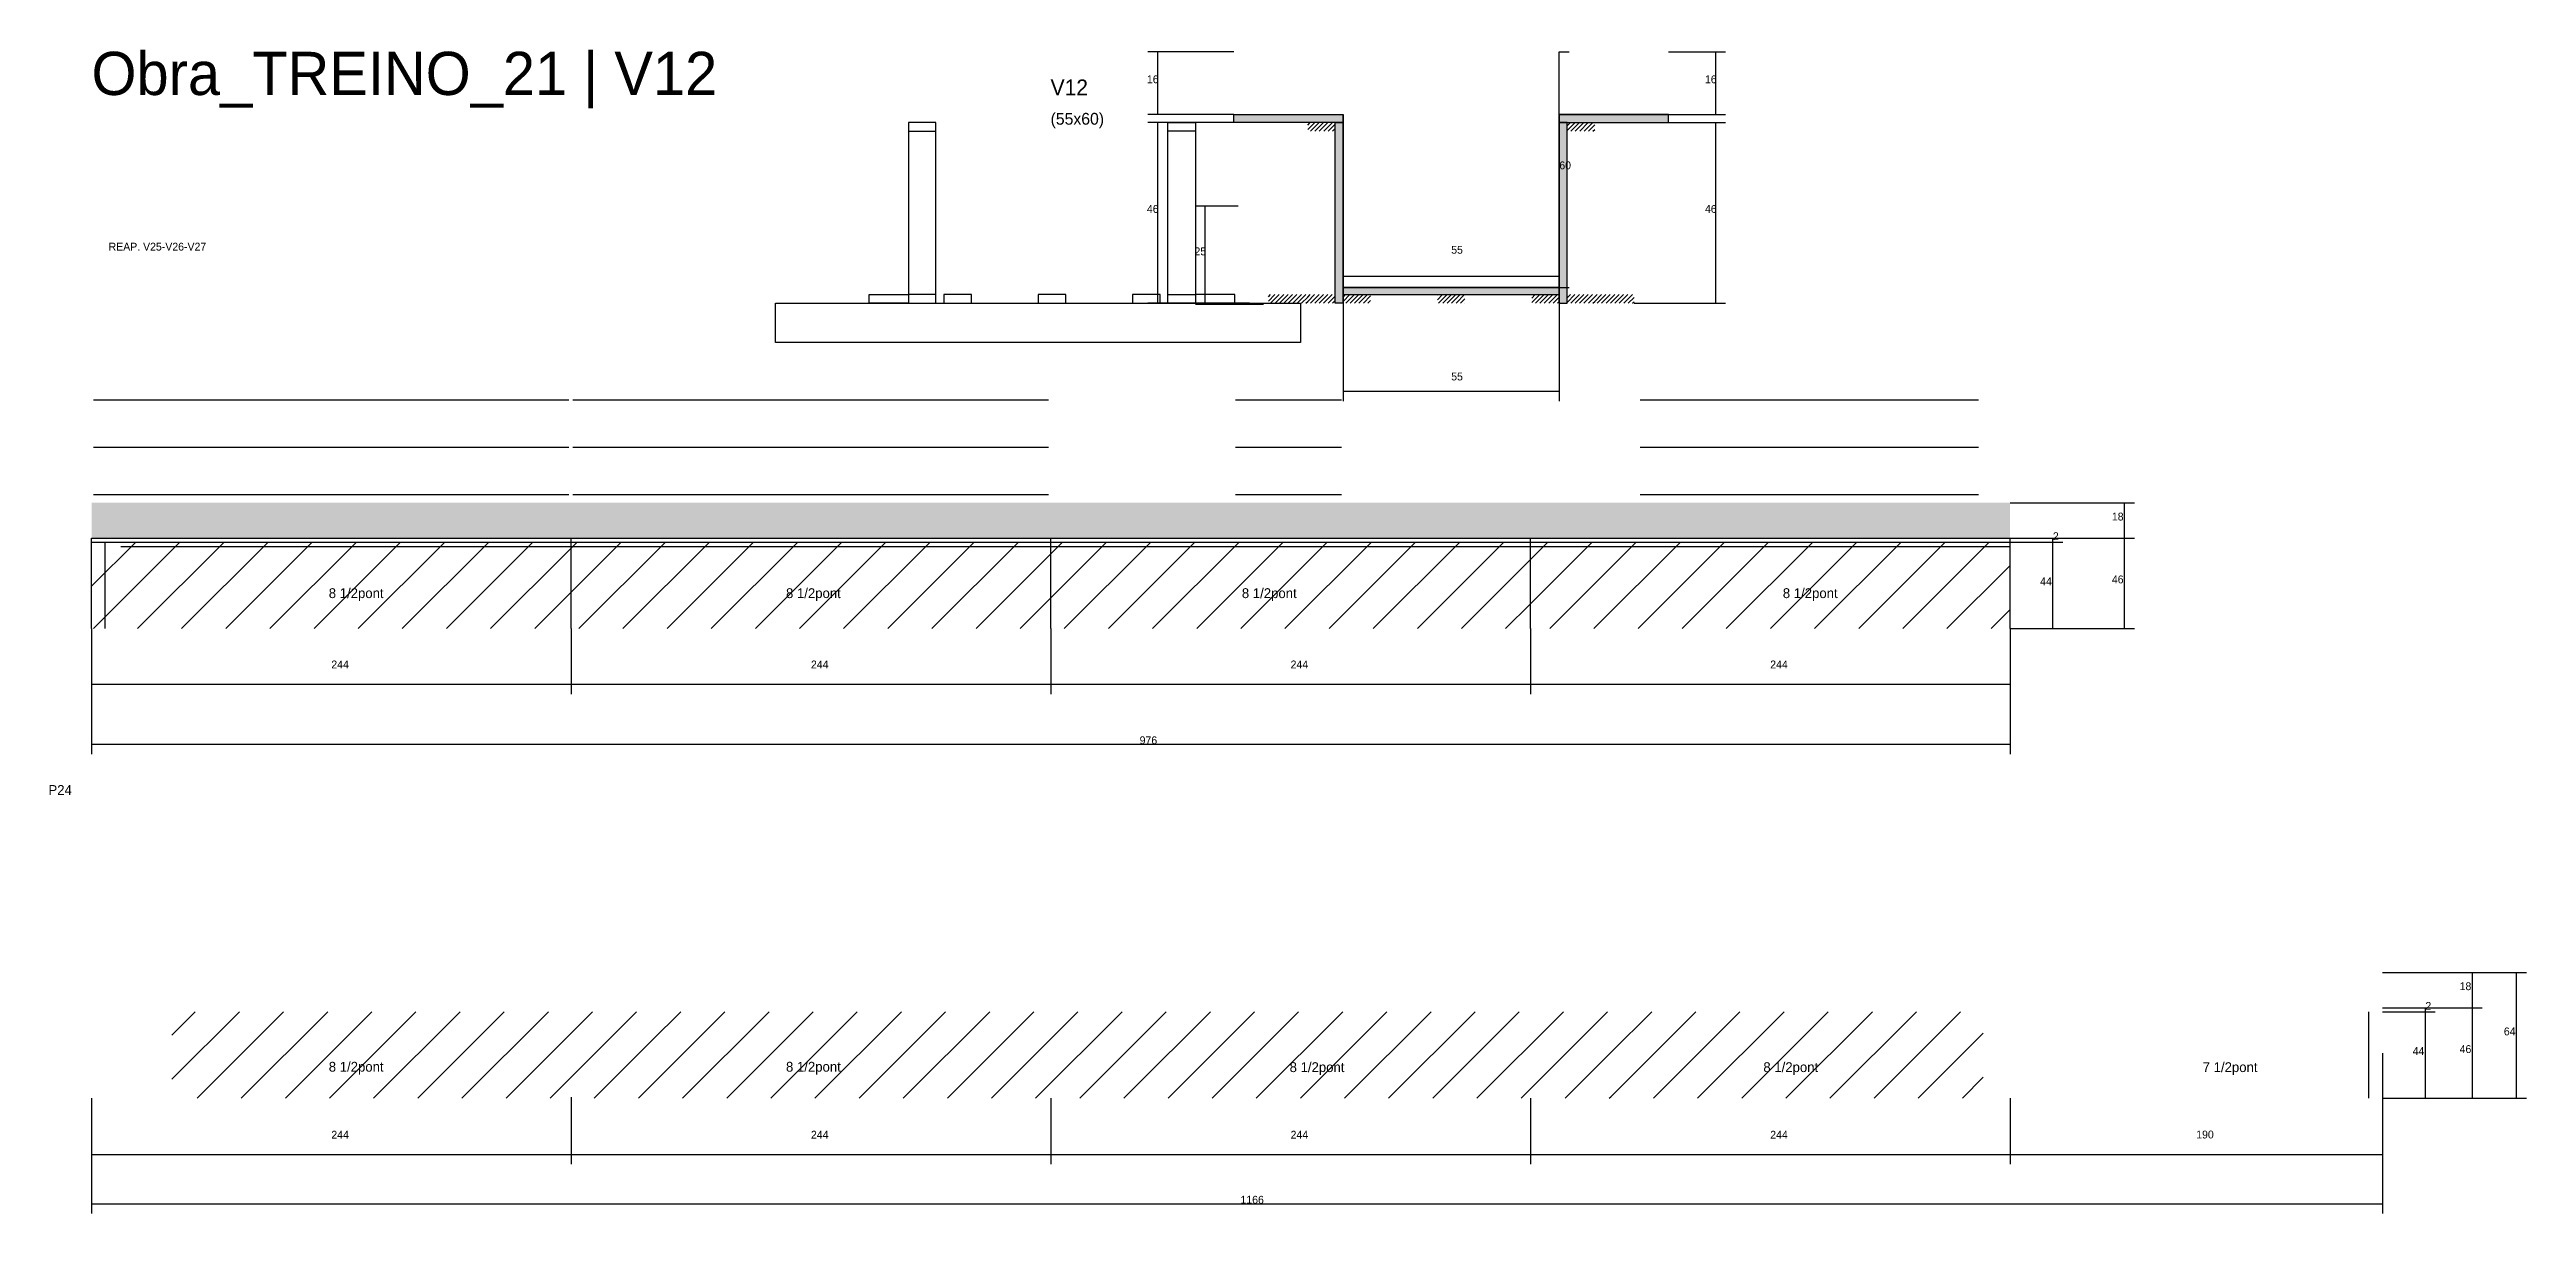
# Model space of a CAD drawing. Header units: metres. Extents: x -41 to 34800, y -36000 to 1848.
# Drawn here: x 11659 to 12919, y -20429 to -19837 of the extents above; entities that cross this region are included whole.
import ezdxf

# ---------------------------------------------------------------- set-up
doc = ezdxf.new("R2010")
doc.units = ezdxf.units.M
for name, color, linetype in [('COTA', 4, 'Continuous'), ('Cota Seção (2x)', 4, 'Continuous'), ('Hachura', 253, 'Continuous'), ('LABEL_ID', 3, 'Continuous'), ('Madeira', 126, 'Continuous'), ('NOMENCLATURA', 7, 'Continuous'), ('Painéis', 200, 'Continuous'), ('PONTALETE', 2, 'Continuous'), ('SARR_2.2x7', 40, 'Continuous'), ('Texto Seção', 7, 'Continuous')]:
    doc.layers.add(name, color=color, linetype=linetype)

msp = doc.modelspace()

# ---------------------------------------------------------------- texts
at = {"layer": 'COTA'}
for s, p in [('16', (12216.9, -19854)), ('16', (12500.8, -19854)), ('46', (12216.9, -19920)), ('46', (12500.8, -19920)), ('25', (12241.1, -19941.6)), ('55', (12371.7, -20005.3)), ('18', (12707.8, -20076.6)), ('2', (12677.8, -20086.6)), ('44', (12671.3, -20109.6)), ('46', (12707.8, -20108.6)), ('244', (11802, -20151.9)), ('244', (12046, -20151.9)), ('244', (12290, -20151.9)), ('244', (12534, -20151.9)), ('976', (12213.2, -20190.5)), ('18', (12884.7, -20315.7)), ('2', (12867.3, -20325.7)), ('64', (12907.2, -20338.7)), ('44', (12860.8, -20348.7)), ('46', (12884.7, -20347.7)), ('244', (11802, -20391.3)), ('244', (12046, -20391.3)), ('244', (12290, -20391.3)), ('244', (12534, -20391.3)), ('190', (12750.7, -20391.2)), ('1166', (12264.5, -20424.4))]:
    msp.add_text(s, height=4, dxfattribs=at).set_placement(p)
at = {"layer": 'Cota Seção (2x)'}
for s, p in [('60', (12426.7, -19897.8)), ('55', (12371.7, -19940.8))]:
    msp.add_text(s, height=4, dxfattribs=at).set_placement(p)
at = {"layer": 'LABEL_ID'}
msp.add_text('Obra_TREINO_21 | V12', height=22, dxfattribs=at).set_placement((11680, -19860))
at = {"layer": 'NOMENCLATURA'}
for s, p in [('8 1/2pont', (11800.7, -20116.1)), ('8 1/2pont', (12033.3, -20116.1)), ('8 1/2pont', (12265.2, -20116.1)), ('8 1/2pont', (12540.4, -20116.1)), ('P24', (11658.1, -20216.3)), ('8 1/2pont', (11800.7, -20357.2)), ('8 1/2pont', (12033.3, -20357.2)), ('8 1/2pont', (12289.5, -20357.4)), ('8 1/2pont', (12530.5, -20357.4)), ('7 1/2pont', (12754, -20357.4))]:
    msp.add_text(s, height=5, dxfattribs=at).set_placement(p)
at = {"layer": 'PONTALETE'}
msp.add_text('REAP. V25-V26-V27', height=4, dxfattribs=at).set_placement((11688.7, -19939.2))
at = {"layer": 'Texto Seção'}
for s, height, p in [('V12', 8, (12167.9, -19860.1)), ('(55x60)', 6, (12167.9, -19875.1))]:
    msp.add_text(s, height=height, dxfattribs=at).set_placement(p)

# ---------------------------------------------------------------- hatches: boundary and pattern name
at = {"layer": 'COTA'}
h = msp.add_hatch(dxfattribs=at)
h.set_pattern_fill('AR-CONC', scale=0.03)
h.paths.add_polyline_path([(12168, -20085.6), (12656, -20085.6), (12656, -20067.6), (11680, -20067.6), (11680, -20085.6)])
at = {"layer": 'Hachura'}
h = msp.add_hatch(color=8, dxfattribs=at)
h.dxf.hatch_style = 1
h.paths.add_polyline_path([(12261.1, -19874), (12261.1, -19870), (12261.1, -19870), (12316.7, -19870), (12316.7, -19870), (12316.7, -19874), (12316.7, -19874), (12261.1, -19874)])
h = msp.add_hatch(color=8, dxfattribs=at)
h.dxf.hatch_style = 1
h.paths.add_polyline_path([(12312.7, -19870), (12316.7, -19870), (12316.7, -19870), (12316.7, -19966), (12316.7, -19966), (12312.7, -19966), (12312.7, -19966), (12312.7, -19870)])
h = msp.add_hatch(color=8, dxfattribs=at)
h.dxf.hatch_style = 1
h.paths.add_polyline_path([(12430.7, -19870), (12426.7, -19870), (12426.7, -19870), (12426.7, -19966), (12426.7, -19966), (12430.7, -19966), (12430.7, -19966), (12430.7, -19870)])
h = msp.add_hatch(color=8, dxfattribs=at)
h.dxf.hatch_style = 1
h.paths.add_polyline_path([(12482.3, -19874), (12482.3, -19870), (12482.3, -19870), (12426.7, -19870), (12426.7, -19870), (12426.7, -19874), (12426.7, -19874), (12482.3, -19874)])
h = msp.add_hatch(dxfattribs=at)
h.set_pattern_fill('ANSI31', scale=0.5)
h.paths.add_polyline_path([(12312.7, -19878.4), (12312.7, -19874), (12312.7, -19874), (12298.7, -19874), (12298.7, -19874), (12298.7, -19878.4), (12298.7, -19878.4), (12312.7, -19878.4)])
h = msp.add_hatch(dxfattribs=at)
h.set_pattern_fill('ANSI31', scale=0.5)
h.paths.add_polyline_path([(12430.7, -19878.4), (12430.7, -19874), (12430.7, -19874), (12444.7, -19874), (12444.7, -19874), (12444.7, -19878.4), (12444.7, -19878.4), (12430.7, -19878.4)])
h = msp.add_hatch(color=8, dxfattribs=at)
h.dxf.hatch_style = 1
h.paths.add_polyline_path([(12426.7, -19961.6), (12426.7, -19958), (12426.7, -19958), (12316.7, -19958), (12316.7, -19958), (12316.7, -19961.6), (12316.7, -19961.6), (12426.7, -19961.6)])
h = msp.add_hatch(dxfattribs=at)
h.set_pattern_fill('ANSI31', scale=0.5)
h.paths.add_polyline_path([(12278.7, -19966), (12278.7, -19961.6), (12278.7, -19961.6), (12298.7, -19961.6), (12298.7, -19961.6), (12298.7, -19966), (12298.7, -19966), (12278.7, -19966)])
h = msp.add_hatch(dxfattribs=at)
h.set_pattern_fill('ANSI31', scale=0.5)
h.paths.add_polyline_path([(12312.7, -19966), (12312.7, -19961.6), (12312.7, -19961.6), (12298.7, -19961.6), (12298.7, -19961.6), (12298.7, -19966), (12298.7, -19966), (12312.7, -19966)])
h = msp.add_hatch(dxfattribs=at)
h.set_pattern_fill('ANSI31', scale=0.5)
h.paths.add_polyline_path([(12330.7, -19966), (12330.7, -19961.6), (12330.7, -19961.6), (12316.7, -19961.6), (12316.7, -19961.6), (12316.7, -19966), (12316.7, -19966), (12330.7, -19966)])
h = msp.add_hatch(dxfattribs=at)
h.set_pattern_fill('ANSI31', scale=0.5)
h.paths.add_polyline_path([(12378.7, -19966), (12378.7, -19961.6), (12378.7, -19961.6), (12364.7, -19961.6), (12364.7, -19961.6), (12364.7, -19966), (12364.7, -19966), (12378.7, -19966)])
h = msp.add_hatch(dxfattribs=at)
h.set_pattern_fill('ANSI31', scale=0.5)
h.paths.add_polyline_path([(12426.7, -19966), (12426.7, -19961.6), (12426.7, -19961.6), (12412.7, -19961.6), (12412.7, -19961.6), (12412.7, -19966), (12412.7, -19966), (12426.7, -19966)])
h = msp.add_hatch(dxfattribs=at)
h.set_pattern_fill('ANSI31', scale=0.5)
h.paths.add_polyline_path([(12430.7, -19966), (12430.7, -19961.6), (12430.7, -19961.6), (12444.7, -19961.6), (12444.7, -19961.6), (12444.7, -19966), (12444.7, -19966), (12430.7, -19966)])
h = msp.add_hatch(dxfattribs=at)
h.set_pattern_fill('ANSI31', scale=0.5)
h.paths.add_polyline_path([(12464.7, -19966), (12464.7, -19961.6), (12464.7, -19961.6), (12444.7, -19961.6), (12444.7, -19961.6), (12444.7, -19966), (12444.7, -19966), (12464.7, -19966)])
h = msp.add_hatch(dxfattribs=at)
h.set_pattern_fill('ANSI31', scale=5)
h.paths.add_polyline_path([(11924, -20131.6), (11924, -20087.6), (11680, -20087.6), (11680, -20131.6)])
h = msp.add_hatch(dxfattribs=at)
h.set_pattern_fill('ANSI31', scale=5)
h.paths.add_polyline_path([(12168, -20131.6), (12168, -20087.6), (11924, -20087.6), (11924, -20131.6)])
h = msp.add_hatch(dxfattribs=at)
h.set_pattern_fill('ANSI31', scale=5)
h.paths.add_polyline_path([(12412, -20131.6), (12412, -20087.6), (12168, -20087.6), (12168, -20131.6)])
h = msp.add_hatch(dxfattribs=at)
h.set_pattern_fill('ANSI31', scale=5)
h.paths.add_polyline_path([(12656, -20131.6), (12656, -20087.6), (12412, -20087.6), (12412, -20131.6)])
h = msp.add_hatch(dxfattribs=at)
h.set_pattern_fill('ANSI31', scale=5)
h.paths.add_polyline_path([(11720.9, -20326.7), (11720.9, -20370.7), (11964.9, -20370.7), (11964.9, -20326.7)])
h = msp.add_hatch(dxfattribs=at)
h.set_pattern_fill('ANSI31', scale=5)
h.paths.add_polyline_path([(11964.9, -20326.7), (11964.9, -20370.7), (12208.9, -20370.7), (12208.9, -20326.7)])
h = msp.add_hatch(dxfattribs=at)
h.set_pattern_fill('ANSI31', scale=5)
h.paths.add_polyline_path([(12208.9, -20326.7), (12208.9, -20370.7), (12452.9, -20370.7), (12452.9, -20326.7)])
h = msp.add_hatch(dxfattribs=at)
h.set_pattern_fill('ANSI31', scale=5)
h.paths.add_polyline_path([(12642.4, -20370.7), (12642.4, -20326.7), (12452.9, -20326.7), (12452.9, -20370.7)])

# ---------------------------------------------------------------- linework, layer by layer
at = {"layer": 'COTA'}
for p, q in [((12261.1, -19838), (12217.4, -19838)), ((12222.4, -19870), (12222.4, -19838)), ((12482.3, -19838), (12511.3, -19838)), ((12506.3, -19870), (12506.3, -19838)), ((12261.1, -19870), (12217.4, -19870)), ((12482.3, -19870), (12511.3, -19870)), ((12261.1, -19874), (12217.4, -19874)), ((12222.4, -19966), (12222.4, -19874)), ((12482.3, -19874), (12511.3, -19874)), ((12506.3, -19966), (12506.3, -19874)), ((12263.4, -19916.6), (12241.6, -19916.6)), ((12246.6, -19966.7), (12246.6, -19916.6)), ((12269.1, -19966), (12217.4, -19966)), ((12276.2, -19966.7), (12241.6, -19966.7)), ((12316.7, -19966), (12316.7, -20015.8)), ((12426.7, -19966), (12426.7, -20015.8)), ((12464.7, -19966), (12511.3, -19966)), ((12316.7, -20010.8), (12426.7, -20010.8)), ((12656, -20067.6), (12719.3, -20067.6)), ((12714.3, -20085.6), (12714.3, -20067.6)), ((12656, -20085.6), (12719.3, -20085.6)), ((12656, -20085.6), (12719.3, -20085.6)), ((12656, -20085.6), (12682.8, -20085.6)), ((12656, -20087.6), (12682.8, -20087.6)), ((12656, -20087.6), (12682.8, -20087.6)), ((12677.8, -20087.6), (12677.8, -20085.6)), ((12677.8, -20131.6), (12677.8, -20087.6)), ((12714.3, -20131.6), (12714.3, -20085.6)), ((11680, -20131.6), (11680, -20165)), ((11680, -20131.6), (11680, -20195.5)), ((11924, -20131.6), (11924, -20165)), ((11924, -20131.6), (11924, -20165)), ((12168, -20131.6), (12168, -20165)), ((12168, -20131.6), (12168, -20165)), ((12412, -20131.6), (12412, -20165)), ((12412, -20131.6), (12412, -20165)), ((12656, -20131.6), (12656, -20195.5)), ((12656, -20131.6), (12656, -20165)), ((12656, -20131.6), (12719.3, -20131.6)), ((12656, -20131.6), (12682.8, -20131.6)), ((11680, -20160), (11924, -20160)), ((11924, -20160), (12168, -20160)), ((12168, -20160), (12412, -20160)), ((12412, -20160), (12656, -20160)), ((11680, -20190.5), (12656, -20190.5)), ((12845.5, -20306.7), (12896.2, -20306.7)), ((12845.5, -20306.7), (12918.7, -20306.7)), ((12891.2, -20324.7), (12891.2, -20306.7)), ((12913.7, -20370.7), (12913.7, -20306.7)), ((12845.5, -20324.7), (12896.2, -20324.7)), ((12845.5, -20324.7), (12896.2, -20324.7)), ((12845.5, -20324.7), (12872.3, -20324.7)), ((12845.5, -20326.7), (12872.3, -20326.7)), ((12845.5, -20326.7), (12872.3, -20326.7)), ((12867.3, -20326.7), (12867.3, -20324.7)), ((12867.3, -20370.7), (12867.3, -20326.7)), ((12891.2, -20370.7), (12891.2, -20324.7)), ((12845.5, -20347.7), (12845.5, -20429.4)), ((11680, -20370.7), (11680, -20404.3)), ((11680, -20370.7), (11680, -20429.4)), ((11924, -20370.2), (11924, -20404.3)), ((11924, -20370.2), (11924, -20404.3)), ((12168, -20370.7), (12168, -20404.3)), ((12168, -20370.7), (12168, -20404.3)), ((12412, -20370.7), (12412, -20404.3)), ((12412, -20370.7), (12412, -20404.3)), ((12656, -20370.7), (12656, -20404.3)), ((12656, -20370.7), (12656, -20404.3)), ((12845.5, -20370.7), (12896.2, -20370.7)), ((12845.5, -20370.7), (12918.7, -20370.7)), ((12845.5, -20370.7), (12845.5, -20404.3)), ((12845.5, -20370.7), (12872.3, -20370.7)), ((11680, -20399.3), (11924, -20399.3)), ((11924, -20399.3), (12168, -20399.3)), ((12168, -20399.3), (12412, -20399.3)), ((12412, -20399.3), (12656, -20399.3)), ((12656, -20399.3), (12845.5, -20399.3)), ((11680, -20424.4), (12845.5, -20424.4))]:
    msp.add_line(p, q, dxfattribs=at)
at = {"layer": 'Cota Seção (2x)'}
for p, q in [((12426.7, -19958), (12426.7, -19838)), ((12426.7, -19838), (12431.7, -19838)), ((12316.7, -19958), (12316.7, -19947.3)), ((12316.7, -19952.3), (12426.7, -19952.3)), ((12426.7, -19958), (12426.7, -19947.3)), ((12426.7, -19958), (12431.7, -19958))]:
    msp.add_line(p, q, dxfattribs=at)
at = {"layer": 'Madeira'}
for points in [[(12109.6, -19878.4), (12109.6, -19874), (12095.6, -19874), (12095.6, -19878.4)], [(12109.6, -19874), (12095.6, -19874), (12095.6, -19966), (12109.6, -19966)], [(12227.6, -19878.4), (12227.6, -19874), (12241.6, -19874), (12241.6, -19878.4)], [(12227.6, -19874), (12241.6, -19874), (12241.6, -19966), (12227.6, -19966)], [(12295, -19986), (12027.9, -19986), (12027.9, -19966), (12295, -19966)], [(12075.6, -19966), (12075.6, -19961.6), (12095.6, -19961.6), (12095.6, -19966)], [(12109.6, -19966), (12109.6, -19961.6), (12095.6, -19961.6), (12095.6, -19966)], [(12127.6, -19966), (12127.6, -19961.6), (12113.6, -19961.6), (12113.6, -19966)], [(12175.6, -19966), (12175.6, -19961.6), (12161.6, -19961.6), (12161.6, -19966)], [(12223.6, -19966), (12223.6, -19961.6), (12209.6, -19961.6), (12209.6, -19966)], [(12227.6, -19966), (12227.6, -19961.6), (12241.6, -19961.6), (12241.6, -19966)], [(12261.6, -19966), (12261.6, -19961.6), (12241.6, -19961.6), (12241.6, -19966)]]:
    msp.add_lwpolyline(points, close=True, dxfattribs=at)
at = {"layer": 'Painéis'}
for p, q in [((12261.1, -19870), (12316.7, -19870)), ((12261.1, -19874), (12261.1, -19870)), ((12316.7, -19874), (12316.7, -19870)), ((12426.7, -19870), (12482.3, -19870)), ((12426.7, -19874), (12426.7, -19870)), ((12482.3, -19874), (12482.3, -19870)), ((12316.7, -19966), (12316.7, -19874)), ((12426.7, -19966), (12426.7, -19874)), ((12316.7, -19958), (12426.7, -19958)), ((12316.7, -19961.6), (12316.7, -19958)), ((12426.7, -19961.6), (12426.7, -19958)), ((11680, -20085.6), (12656, -20085.6)), ((11680, -20131.6), (11680, -20085.6)), ((11680, -20087.6), (12168, -20087.6)), ((11680, -20131.6), (11680, -20087.6)), ((11924, -20131.6), (11924, -20085.6)), ((12168, -20131.6), (12168, -20085.6)), ((12168, -20087.6), (12412, -20087.6)), ((12168, -20087.6), (12656, -20087.6)), ((12412, -20131.6), (12412, -20085.6)), ((12656, -20131.6), (12656, -20085.6))]:
    msp.add_line(p, q, dxfattribs=at)
for points in [[(12261.1, -19874), (12261.1, -19870), (12316.7, -19870), (12316.7, -19874)], [(12482.3, -19874), (12482.3, -19870), (12426.7, -19870), (12426.7, -19874)], [(12312.7, -19874), (12316.7, -19874), (12316.7, -19966), (12312.7, -19966)], [(12430.7, -19874), (12426.7, -19874), (12426.7, -19966), (12430.7, -19966)], [(12426.7, -19961.6), (12426.7, -19958), (12316.7, -19958), (12316.7, -19961.6)]]:
    msp.add_lwpolyline(points, close=True, dxfattribs=at)
at = {"layer": 'SARR_2.2x7'}
for p, q in [((11681, -20015.1), (11922.9, -20015.1)), ((11924.9, -20015.1), (12166.9, -20015.1)), ((12261.9, -20015.1), (12315.9, -20015.1)), ((12467.9, -20015.1), (12639.9, -20015.1)), ((11681, -20039.2), (11922.9, -20039.2)), ((11924.9, -20039.2), (12166.9, -20039.2)), ((12261.9, -20039.2), (12315.9, -20039.2)), ((12467.9, -20039.2), (12639.9, -20039.2)), ((11681, -20063.4), (11922.9, -20063.4)), ((11924.9, -20063.4), (12166.9, -20063.4)), ((12261.9, -20063.4), (12315.9, -20063.4)), ((12467.9, -20063.4), (12639.9, -20063.4)), ((11687, -20131.6), (11687, -20087.6)), ((11695, -20089.8), (11924, -20089.8)), ((11924, -20089.8), (12168, -20089.8)), ((12168, -20089.8), (12412, -20089.8)), ((12412, -20089.8), (12656, -20089.8)), ((12838.5, -20370.7), (12838.5, -20326.7))]:
    msp.add_line(p, q, dxfattribs=at)

msp.set_redraw_order([(e.dxf.handle, doc.entitydb.next_handle()) for e in msp.query("TEXT MTEXT ATTDEF DIMENSION ARC_DIMENSION")])  # texts and dimensions are drawn at this point

doc.saveas('drawing.dxf')
